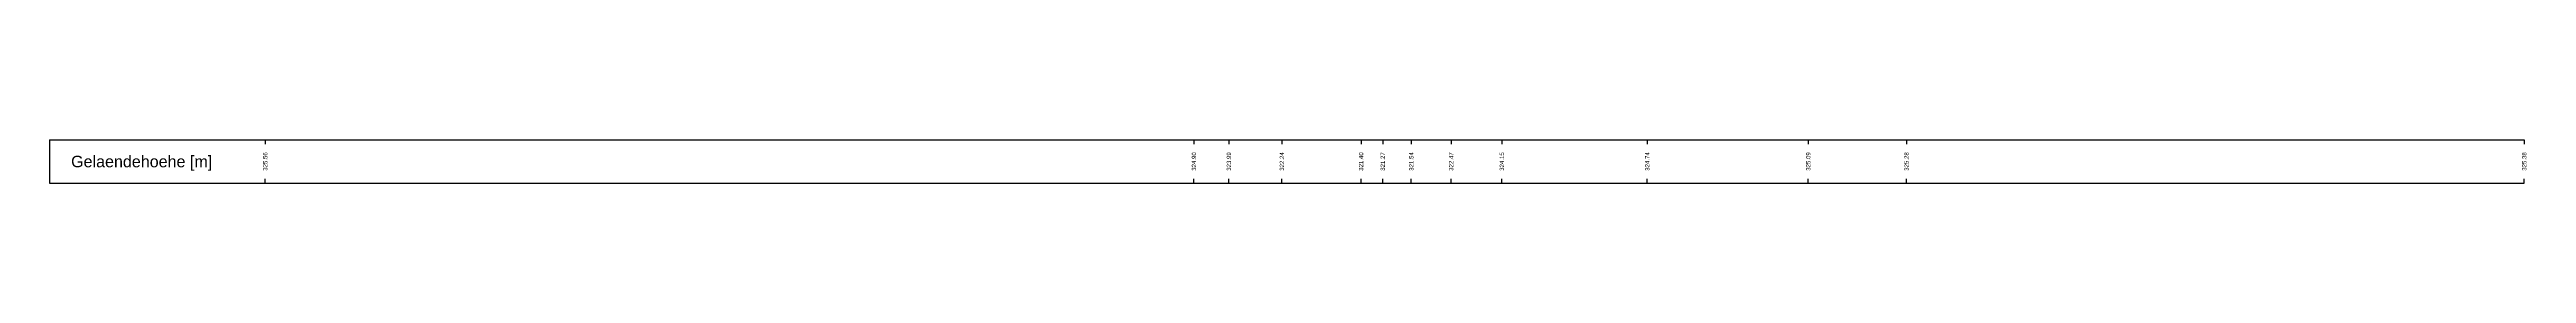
# Model space of a CAD drawing. Header units: millimetres. Extents: x -8 to 79, y -83 to 317.
# Drawn here: x -7.5 to 78.6, y -83.2 to -81.8 of the extents above; entities that cross this region are included whole.
import ezdxf
from ezdxf.enums import TextEntityAlignment as Align

# ---------------------------------------------------------------- set-up
doc = ezdxf.new("R2010")
doc.units = ezdxf.units.MM
doc.styles.get("Standard").update_dxf_attribs({"font": 'arial.ttf'})

msp = doc.modelspace()

# ---------------------------------------------------------------- linework, layer by layer
at = {"layer": 'band'}
for p, q in [((0, -81.75), (0, -81.9)), ((32.294, -81.75), (32.294, -81.9)), ((33.508, -81.75), (33.508, -81.9)), ((35.351, -81.75), (35.351, -81.9)), ((38.106, -81.75), (38.106, -81.9)), ((38.86, -81.75), (38.86, -81.9)), ((39.853, -81.75), (39.853, -81.9)), ((41.238, -81.75), (41.238, -81.9)), ((43, -81.75), (43, -81.9)), ((48.059, -81.75), (48.059, -81.9)), ((53.656, -81.75), (53.656, -81.9)), ((57.072, -81.75), (57.072, -81.9)), ((78.553, -81.75), (78.553, -81.9)), ((0, -83.25), (0, -83.1)), ((32.294, -83.25), (32.294, -83.1)), ((33.508, -83.25), (33.508, -83.1)), ((35.351, -83.25), (35.351, -83.1)), ((38.106, -83.25), (38.106, -83.1)), ((38.86, -83.25), (38.86, -83.1)), ((39.853, -83.25), (39.853, -83.1)), ((41.238, -83.25), (41.238, -83.1)), ((43, -83.25), (43, -83.1)), ((48.059, -83.25), (48.059, -83.1)), ((53.656, -83.25), (53.656, -83.1)), ((57.072, -83.25), (57.072, -83.1)), ((78.553, -83.25), (78.553, -83.1))]:
    msp.add_line(p, q, dxfattribs=at)
at = {"layer": 'frame'}
for p, q in [((-7.5, -81.75), (78.553, -81.75)), ((-7.5, -81.75), (-7.5, -83.25)), ((-7.5, -83.25), (78.553, -83.25))]:
    msp.add_line(p, q, dxfattribs=at)

# ---------------------------------------------------------------- texts
msp.add_text('Gelaendehoehe [m]', height=0.4).set_placement((-6.75, -82.5), align=Align.MIDDLE_LEFT)
for s, p in [('325.56', (0, -82.5)), ('324.90', (32.294, -82.5)), ('323.99', (33.508, -82.5)), ('322.24', (35.351, -82.5)), ('321.40', (38.106, -82.5)), ('321.27', (38.86, -82.5)), ('321.54', (39.853, -82.5)), ('322.47', (41.238, -82.5)), ('324.15', (43, -82.5)), ('324.74', (48.059, -82.5)), ('325.09', (53.656, -82.5)), ('325.28', (57.072, -82.5)), ('325.38', (78.553, -82.5))]:
    msp.add_text(s, height=0.15, rotation=90).set_placement(p, align=Align.MIDDLE)

doc.saveas('drawing.dxf')
